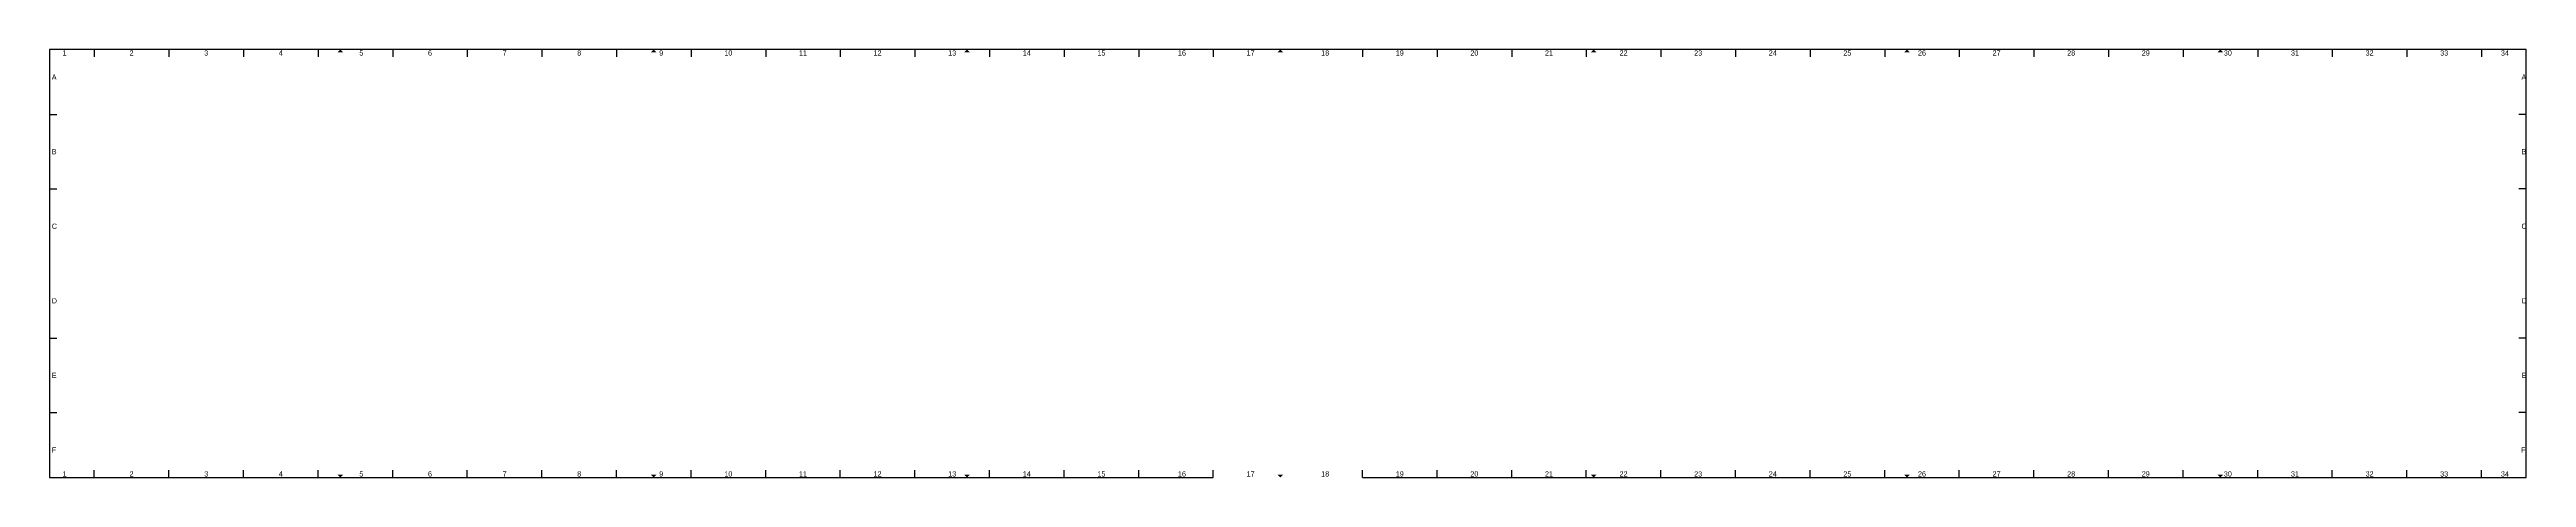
# Model space of a CAD drawing. Extents: x -5 to 1655, y -5 to 282.
import ezdxf
from ezdxf.enums import TextEntityAlignment as Align

# ---------------------------------------------------------------- set-up
doc = ezdxf.new("R2010")
doc.units = 0
doc.layers.add('to-xx-rooster', color=7, linetype='CONTINUOUS', lineweight=25)
doc.layers.add('to-xx-vouwmerk', color=7, linetype='CONTINUOUS', lineweight=18)
doc.styles.add('RTW_ISO', font='iso-rtw.shx')

msp = doc.modelspace()

# ---------------------------------------------------------------- hatches: boundary and pattern name
at = {"layer": 'to-xx-vouwmerk'}
for points in [[(192, 280), (190, 282), (188, 280)], [(402, 280), (400, 282), (398, 280)], [(612, 280), (610, 282), (608, 280)], [(822, 280), (820, 282), (818, 280)], [(1032, 280), (1030, 282), (1028, 280)], [(1242, 280), (1240, 282), (1238, 280)], [(1452, 280), (1450, 282), (1448, 280)], [(188, -3), (190, -5), (192, -3)], [(398, -3), (400, -5), (402, -3)], [(608, -3), (610, -5), (612, -3)], [(818, -3), (820, -5), (822, -3)], [(1028, -3), (1030, -5), (1032, -3)], [(1238, -3), (1240, -5), (1242, -3)], [(1448, -3), (1450, -5), (1452, -3)]]:
    msp.add_hatch(color=256, dxfattribs=at).paths.add_polyline_path(points)

# ---------------------------------------------------------------- linework, layer by layer
at = {"layer": 'to-xx-rooster'}
for p, q in [((1655, 282), (-5, 282)), ((-5, 282), (-5, -5)), ((25, 282), (25, 277)), ((75, 282), (75, 277)), ((125, 282), (125, 277)), ((175, 282), (175, 277)), ((225, 282), (225, 277)), ((275, 282), (275, 277)), ((325, 282), (325, 277)), ((375, 282), (375, 277)), ((425, 282), (425, 277)), ((475, 282), (475, 277)), ((525, 282), (525, 277)), ((575, 282), (575, 277)), ((625, 282), (625, 277)), ((675, 282), (675, 277)), ((725, 282), (725, 277)), ((775, 282), (775, 277)), ((875, 282), (875, 277)), ((925, 282), (925, 277)), ((975, 282), (975, 277)), ((1025, 282), (1025, 277)), ((1075, 282), (1075, 277)), ((1125, 282), (1125, 277)), ((1175, 282), (1175, 277)), ((1225, 282), (1225, 277)), ((1275, 282), (1275, 277)), ((1325, 282), (1325, 277)), ((1375, 282), (1375, 277)), ((1425, 282), (1425, 277)), ((1475, 282), (1475, 277)), ((1525, 282), (1525, 277)), ((1575, 282), (1575, 277)), ((1625, 282), (1625, 277)), ((1655, -5), (1655, 282)), ((-5, 238.5), (0, 238.5)), ((1655, 238.5), (1650, 238.5)), ((-5, 188.5), (0, 188.5)), ((1655, 188.5), (1650, 188.5)), ((-5, 88.5), (0, 88.5)), ((1655, 88.5), (1650, 88.5)), ((-5, 38.5), (0, 38.5)), ((1655, 38.5), (1650, 38.5)), ((25, -5), (25, 0)), ((75, -5), (75, 0)), ((125, -5), (125, 0)), ((175, -5), (175, 0)), ((225, -5), (225, 0)), ((275, -5), (275, 0)), ((325, -5), (325, 0)), ((375, -5), (375, 0)), ((425, -5), (425, 0)), ((475, -5), (475, 0)), ((525, -5), (525, 0)), ((575, -5), (575, 0)), ((625, -5), (625, 0)), ((675, -5), (675, 0)), ((725, -5), (725, 0)), ((775, -5), (775, 0)), ((875, -5), (875, 0)), ((925, -5), (925, 0)), ((975, -5), (975, 0)), ((1025, -5), (1025, 0)), ((1075, -5), (1075, 0)), ((1125, -5), (1125, 0)), ((1175, -5), (1175, 0)), ((1225, -5), (1225, 0)), ((1275, -5), (1275, 0)), ((1325, -5), (1325, 0)), ((1375, -5), (1375, 0)), ((1425, -5), (1425, 0)), ((1475, -5), (1475, 0)), ((1525, -5), (1525, 0)), ((1575, -5), (1575, 0)), ((1625, -5), (1625, 0)), ((-5, -5), (775, -5)), ((875, -5), (1655, -5))]:
    msp.add_line(p, q, dxfattribs=at)

# ---------------------------------------------------------------- texts
at = {"layer": 'to-xx-rooster', "style": 'RTW_ISO'}
for s, p in [('1', (5.1, 276.9)), ('2', (50, 276.9)), ('3', (100, 276.9)), ('4', (150, 276.9)), ('5', (204, 276.9)), ('6', (250, 276.9)), ('7', (300, 276.9)), ('8', (350, 276.9)), ('9', (405, 276.9)), ('10', (450, 276.9)), ('11', (500, 276.9)), ('12', (550, 276.9)), ('13', (600, 276.9)), ('14', (650, 276.9)), ('15', (700, 276.9)), ('16', (754, 276.9)), ('17', (800, 276.9)), ('18', (850, 276.9)), ('19', (900, 276.9)), ('20', (950, 276.9)), ('21', (1000, 276.9)), ('22', (1050, 276.9)), ('23', (1100, 276.9)), ('24', (1150, 276.9)), ('25', (1200, 276.9)), ('26', (1250, 276.9)), ('27', (1300, 276.9)), ('28', (1350, 276.9)), ('29', (1400, 276.9)), ('30', (1455, 276.9)), ('31', (1500, 276.9)), ('32', (1550, 276.9)), ('33', (1600, 276.9)), ('34', (1640.7, 276.9)), ('1', (5.1, -5.4)), ('2', (50, -5.4)), ('3', (100, -5.4)), ('4', (150, -5.4)), ('5', (204, -5.4)), ('6', (250, -5.4)), ('7', (300, -5.4)), ('8', (350, -5.4)), ('9', (405, -5.4)), ('10', (450, -5.4)), ('11', (500, -5.4)), ('12', (550, -5.4)), ('13', (600, -5.4)), ('14', (650, -5.4)), ('15', (700, -5.4)), ('16', (754, -5.4)), ('17', (800, -5.4)), ('18', (850, -5.4)), ('19', (900, -5.4)), ('20', (950, -5.4)), ('21', (1000, -5.4)), ('22', (1050, -5.4)), ('23', (1100, -5.4)), ('24', (1150, -5.4)), ('25', (1200, -5.4)), ('26', (1250, -5.4)), ('27', (1300, -5.4)), ('28', (1350, -5.4)), ('29', (1400, -5.4)), ('30', (1455, -5.4)), ('31', (1500, -5.4)), ('32', (1550, -5.4)), ('33', (1600, -5.4)), ('34', (1640.7, -5.4))]:
    msp.add_text(s, height=3.5, dxfattribs=at).set_placement(p, align=Align.BOTTOM_CENTER)
for s, p in [('A', (-3.5, 263.5)), ('A', (1651.8, 263.5)), ('B', (-3.5, 213.5)), ('B', (1651.8, 213.5)), ('C', (-3.5, 163.5)), ('C', (1651.8, 163.5)), ('D', (-3.5, 113.5)), ('D', (1652, 113.5)), ('E', (-3.5, 63.5)), ('E', (1652, 63.5)), ('F', (-3.5, 13.5)), ('F', (1651.5, 13.5))]:
    msp.add_text(s, height=3.5, dxfattribs=at).set_placement(p, align=Align.MIDDLE_LEFT)

doc.saveas('drawing.dxf')
